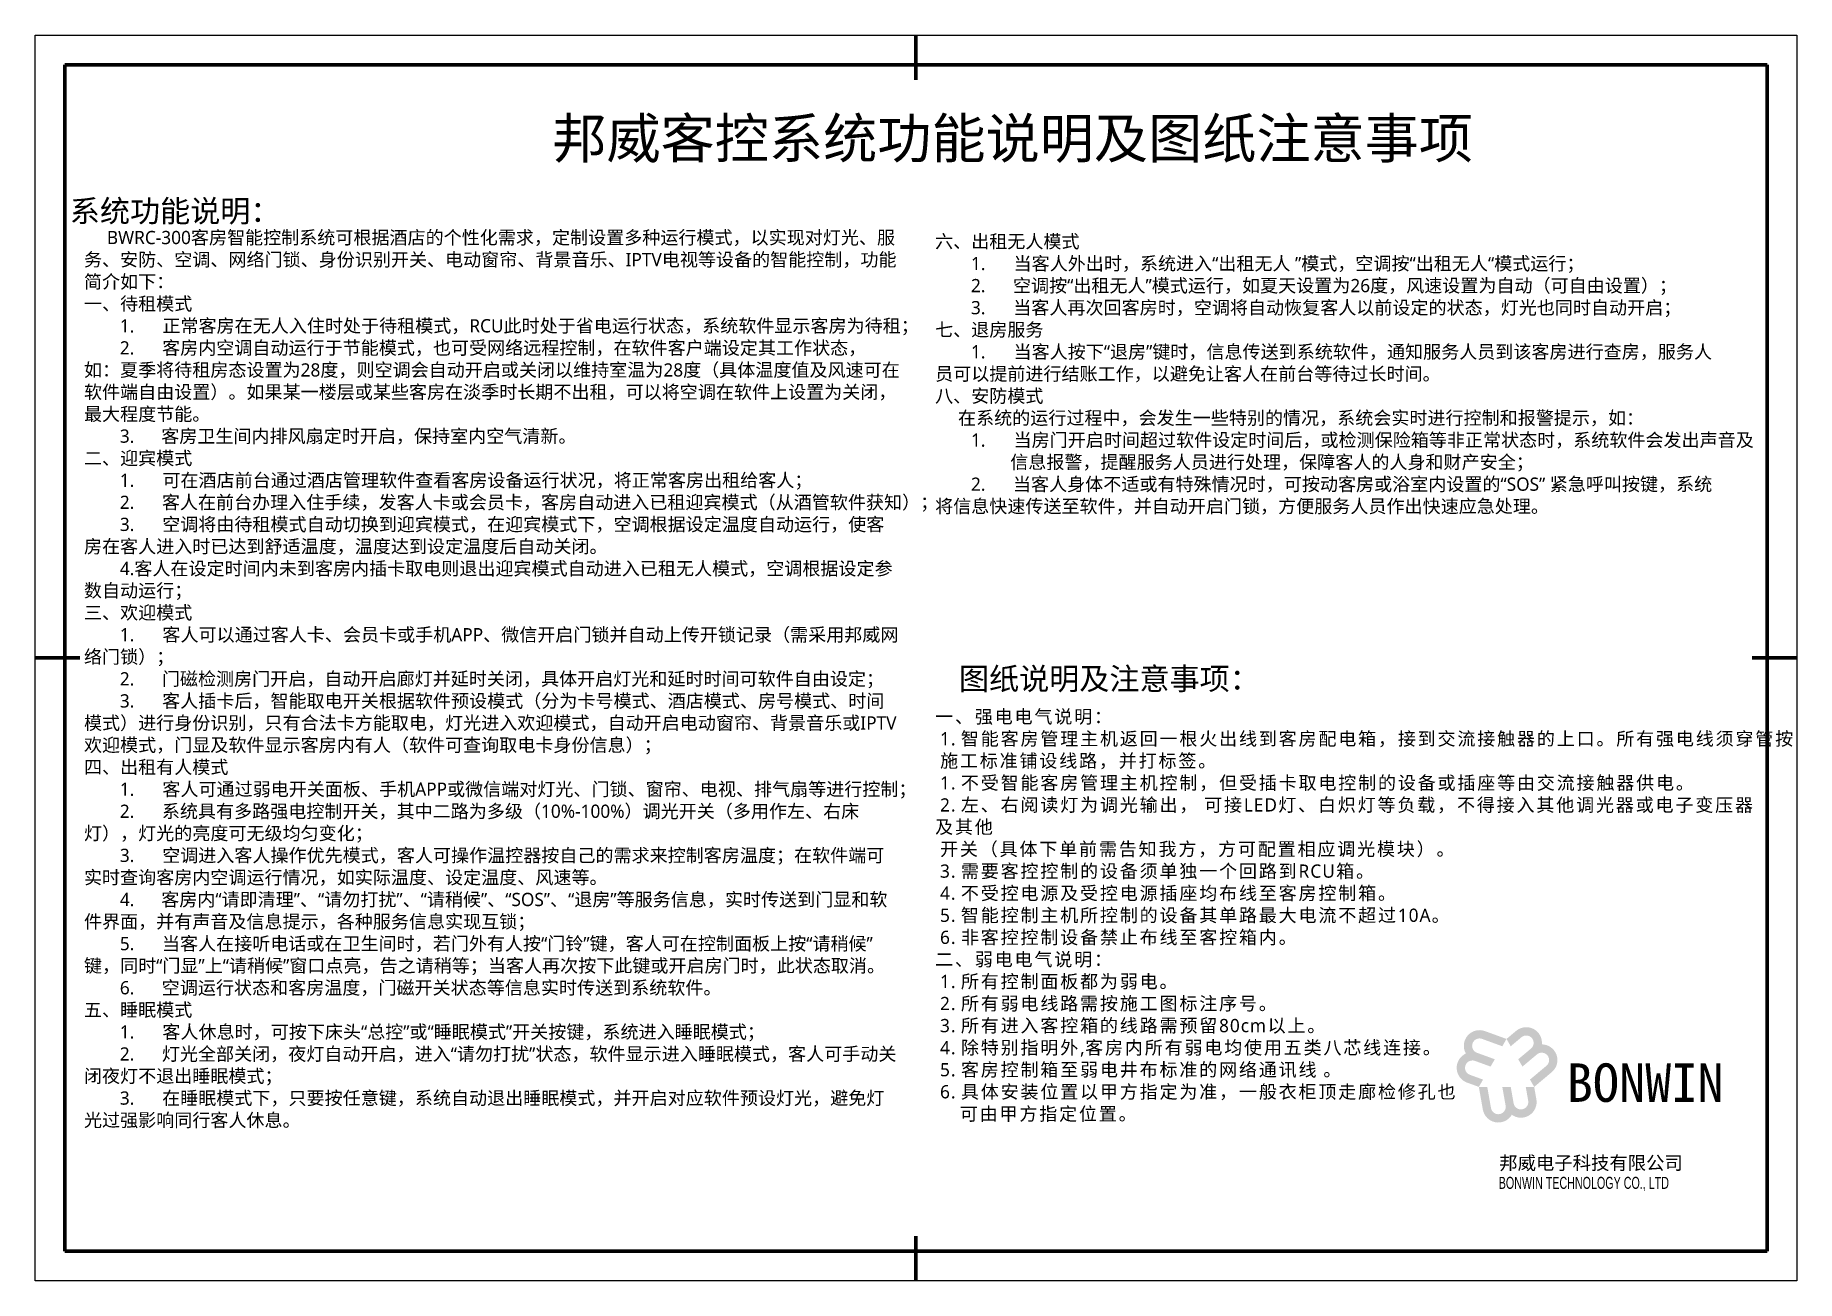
# Model space of a CAD drawing. Header units: millimetres. Extents: x 130143 to 328923, y 19139 to 134795.
# Drawn here: x 170472 to 206678, y 79693 to 105293 of the extents above; entities that cross this region are included whole.
import ezdxf

# ---------------------------------------------------------------- set-up
doc = ezdxf.new("R2010")
doc.units = ezdxf.units.MM
doc.header["$LTSCALE"] = 10
doc.layers.add('CAXA0', color=7, linetype='Continuous', lineweight=70)
doc.layers.add('邦威智能化', color=7, linetype='Continuous', lineweight=18)
doc.styles.get("Standard").update_dxf_attribs({"font": 'arial.ttf'})

msp = doc.modelspace()

# ---------------------------------------------------------------- texts
at = {"layer": '邦威智能化', "color": 5, "linetype": 'Continuous', "insert": (181099.32836, 103582.36262, 0), "char_height": 816.1635327, "width": 2.185314132819363e-11, "attachment_point": 1}
msp.add_mtext('{\\fMicrosoft YaHei|b1|i0|c134|p34;\\C2;邦威客控系统功能说明及图纸注意事项}', dxfattribs=at)
at = {"layer": '邦威智能化', "linetype": 'Continuous', "attachment_point": 1}
for s, insert, char_height, width in [('{\\fMicrosoft YaHei|b1|i0|c134|p34;\\C2;系统功能说明：}', (171183.2368, 101906.62785, 0), 453.4241849, 2.185314132819363e-11), ('{\\fMicrosoft YaHei|b1|i0|c134|p34;\\C0;六、出租无人模式\\fMicrosoft YaHei|b1|i0|c0|p34;\\P\\fMicrosoft YaHei|b0|i0|c134|p34;\\W8.001; \\W1;1.{\\W6.26679; }当客人外出时，系统进入\\fMicrosoft YaHei|b0|i0|c0|p34;“\\fMicrosoft YaHei|b0|i0|c134|p34;出租无人 \\fMicrosoft YaHei|b0|i0|c0|p34;”\\fMicrosoft YaHei|b0|i0|c134|p34;模式，空调按“出租无人“模式运行；\\P{\\W8.00098; }2.{\\W6.14468; }空调按\\fMicrosoft YaHei|b0|i0|c0|p34;“\\fMicrosoft YaHei|b0|i0|c134|p34;出租无人\\fMicrosoft YaHei|b0|i0|c0|p34;”\\fMicrosoft YaHei|b0|i0|c134|p34;模式运行，如夏天设置为\\fMicrosoft YaHei|b0|i0|c0|p34;26\\fMicrosoft YaHei|b0|i0|c134|p34;度，风速设置为自动（可自由设置）；\\P{\\W8.00098; }3.{\\W6.20574; }当客人再次回客房时，空调将自动恢复客人以前设定的状态，灯光也同时自动开启；\\P\\fMicrosoft YaHei|b1|i0|c134|p34;七、退房服务\\P\\fMicrosoft YaHei|b0|i0|c134|p34;\\W8.0009; \\W1;1.{\\W6.26669; }当客人按下\\fMicrosoft YaHei|b0|i0|c0|p34;“\\fMicrosoft YaHei|b0|i0|c134|p34;退房\\fMicrosoft YaHei|b0|i0|c0|p34;”\\fMicrosoft YaHei|b0|i0|c134|p34;键时，信息传送到系统软件，通知服务人员到该客房进行查房，服务人员可以提前进行结账工作，以避免让客人在前台等待过长时间。\\P\\fMicrosoft YaHei|b1|i0|c134|p34;八、安防模式\\fMicrosoft YaHei|b1|i0|c0|p34;\\P\\fMicrosoft YaHei|b0|i0|c134|p34;\\W5.1132; \\W1;在系统的运行过程中，会发生一些特别的情况，系统会实时进行控制和报警提示，如：\\P{\\W8.00111; }1.{\\W6.26694; }当房门开启时间超过软件设定时间后，或检测保险箱等非正常状态时，系统软件会发出声音及\\P\\W8.3832;  \\W1;信息报警，提醒服务人员进行处理，保障客人的人身和财产安全；\\P{\\W8.00111; }2.{\\W6.14482; }当客人身体不适或有特殊情况时，可按动客房或浴室内设置的\\fMicrosoft YaHei|b0|i0|c0|p34;“SOS” \\fMicrosoft YaHei|b0|i0|c134|p34;紧急呼叫按键，系统将信息快速传送至软件，并自动开启门锁，方便服务人员作出快速应急处理。}', (188967.8415, 101190.91152, 0), 272.05451091, 16185.3251637), ('{\\fMicrosoft YaHei|b1|i0|c134|p34;\\C2;图纸说明及注意事项：}', (189457.73038, 92293.85857, 0), 453.4241849, 2.185314132819363e-11), ('{\\fMicrosoft YaHei|b0|i0|c134|p34;\\T1.1;\\C0;一、强电电气说明：\\P\\C7; 1. 智能客房管理主机返回一根火出线到客房配电箱，接到交流接触器的上口。所有强电线须穿管按\\P 施工标准铺设线路，并打标签。\\P 1. 不受智能客房管理主机控制，但受插卡取电控制的设备或插座等由交流接触器供电。\\P 2. 左、右阅读灯为调光输出， 可接LED灯、白炽灯等负载，不得接入其他调光器或电子变压器及其他\\P 开关（具体下单前需告知我方，方可配置相应调光模块）。 \\P 3. 需要客控控制的设备须单独一个回路到RCU箱。\\P 4. 不受控电源及受控电源插座均布线至客房控制箱。\\P 5. 智能控制主机所控制的设备其单路最大电流不超过10A。\\P 6. 非客控控制设备禁止布线至客控箱内。\\P\\C0;二、弱电电气说明：\\P\\C7; 1. 所有控制面板都为弱电。\\P 2. 所有弱电线路需按施工图标注序号。\\P 3. 所有进入客控箱的线路需预留80cm以上。\\P 4. 除特别指明外,客房内所有弱电均使用五类八芯线连接。\\P 5. 客房控制箱至弱电井布标准的网络通讯线 。\\P 6. 具体安装位置以甲方指定为准，一般衣柜顶走廊检修孔也\\P     可由甲方指定位置。}', (188967.8415, 91423.84972, 0), 272.0545109, 16936.4485914)]:
    msp.add_mtext(s, dxfattribs=dict(at, insert=insert, char_height=char_height, width=width))
at = {"layer": '邦威智能化', "color": 253, "linetype": 'Continuous', "insert": (171474.15524, 101271.44758, 0), "char_height": 272.05451091, "width": 16766.3524412, "attachment_point": 1}
msp.add_mtext('{\\fMicrosoft YaHei|b0|i0|c0|p34;\\W5.1124;\\C0; \\fMicrosoft YaHei|b0|i0|c134|p34;\\W1;BWRC-300客房智能控制系统可根据酒店的个性化需求，定制设置多种运行模式，以实现对灯光、服务、安防、空调、网络门锁、身份识别开关、电动窗帘、背景音乐、IPTV电视等设备的智能控制，功能简介如下：\\P\\fMicrosoft YaHei|b1|i0|c134|p34;一、待租模式\\fMicrosoft YaHei|b1|i0|c0|p34;\\P\\fMicrosoft YaHei|b0|i0|c134|p34;\\W8; \\W1;1.{\\W6.26568; }正常客房在无人入住时处于待租模式，\\fMicrosoft YaHei|b0|i0|c0|p34;RCU\\fMicrosoft YaHei|b0|i0|c134|p34;此时处于省电运行状态，系统软件显示客房为待租；\\P{\\W7.99997; }2.{\\W6.20463; }客房内空调自动运行于节能模式，也可受网络远程控制，在软件客户端设定其工作状态，如：夏季将待租房态设置为\\fMicrosoft YaHei|b0|i0|c0|p34;28\\fMicrosoft YaHei|b0|i0|c134|p34;度，则空调会自动开启或关闭以维持室温为\\fMicrosoft YaHei|b0|i0|c0|p34;28\\fMicrosoft YaHei|b0|i0|c134|p34;度（具体温度值及风速可在软件端自由设置）。如果某一楼层或某些客房在淡季时长期不出租，可以将空调在软件上设置为关闭，最大程度节能。\\P{\\W7.99997; }3.{\\W5.99836; }客房卫生间内排风扇定时开启，保持室内空气清新。\\P\\fMicrosoft YaHei|b1|i0|c134|p34;二、迎宾模式\\fMicrosoft YaHei|b0|i0|c134|p34;\\P{\\W8.0002; }1.{\\W6.2659; }可在酒店前台通过酒店管理软件查看客房设备运行状况，将正常客房出租给客人；\\P{\\W8.00017; }2.{\\W6.14379; }客人在前台办理入住手续，发客人卡或会员卡，客房自动进入已租迎宾模式（从酒管软件获知）；\\P{\\W8.00017; }3.{\\W6.20485; }空调将由待租模式自动切换到迎宾模式，在迎宾模式下，空调根据设定温度自动运行，使客房在客人进入时已达到舒适温度，温度达到设定温度后自动关闭。\\P        4.客人在设定时间内未到客房内插卡取电则退出迎宾模式自动进入已租无人模式，空调根据设定参数自动运行；\\P\\fMicrosoft YaHei|b1|i0|c134|p34;三、欢迎模式\\P\\fMicrosoft YaHei|b0|i0|c134|p34;\\W8.0005; \\W1;1.{\\W6.2663; }客人可以通过客人卡、会员卡或手机APP、微信开启门锁并自动上传开锁记录（需采用邦威网络门锁）；\\P{\\W8.00053; }2.{\\W6.14419; }门磁检测房门开启，自动开启廊灯并延时关闭，具体开启灯光和延时时间可软件自由设定； \\P{\\W8.00053; }3.{\\W6.20524; }客人插卡后，智能取电开关根据软件预设模式（分为卡号模式、酒店模式、房号模式、时间模式）进行身份识别，只有合法卡方能取电，灯光进入欢迎模式，自动开启电动窗帘、背景音乐或IPTV欢迎模式，门显及软件显示客房内有人（软件可查询取电卡身份信息）；\\P\\fMicrosoft YaHei|b1|i0|c134|p34;四、出租有人模式\\P\\fMicrosoft YaHei|b0|i0|c134|p34;\\W8.0005; \\W1;1.{\\W6.2663; }客人可通过弱电开关面板、手机APP或微信端对灯光、门锁、窗帘、电视、排气扇等进行控制；\\P{\\W8.00053; }2.{\\W6.14419; }系统具有多路强电控制开关，其中二路为多级（\\fMicrosoft YaHei|b0|i0|c0|p34;10%-100%\\fMicrosoft YaHei|b0|i0|c134|p34;）调光开关（多用作左、右床灯），灯光的亮度可无级均匀变化；\\P{\\W8.00053; }3.{\\W6.20524; }空调进入客人操作优先模式，客人可操作温控器按自己的需求来控制客房温度；在软件端可实时查询客房内空调运行情况，如实际温度、设定温度、风速等。\\P{\\W8.00053; }4.{\\W5.99897; }客房内\\fMicrosoft YaHei|b0|i0|c0|p34;“\\fMicrosoft YaHei|b0|i0|c134|p34;请即清理\\fMicrosoft YaHei|b0|i0|c0|p34;”\\fMicrosoft YaHei|b0|i0|c134|p34;、\\fMicrosoft YaHei|b0|i0|c0|p34;“\\fMicrosoft YaHei|b0|i0|c134|p34;请勿打扰\\fMicrosoft YaHei|b0|i0|c0|p34;”\\fMicrosoft YaHei|b0|i0|c134|p34;、\\fMicrosoft YaHei|b0|i0|c0|p34;“\\fMicrosoft YaHei|b0|i0|c134|p34;请稍候\\fMicrosoft YaHei|b0|i0|c0|p34;”\\fMicrosoft YaHei|b0|i0|c134|p34;、\\fMicrosoft YaHei|b0|i0|c0|p34;“SOS”\\fMicrosoft YaHei|b0|i0|c134|p34;、\\fMicrosoft YaHei|b0|i0|c0|p34;“\\fMicrosoft YaHei|b0|i0|c134|p34;退房\\fMicrosoft YaHei|b0|i0|c0|p34;”\\fMicrosoft YaHei|b0|i0|c134|p34;等服务信息，实时传送到门显和软件界面，并有声音及信息提示，各种服务信息实现互锁；\\P{\\W8.00053; }5.{\\W6.16399; }当客人在接听电话或在卫生间时，若门外有人按\\fMicrosoft YaHei|b0|i0|c0|p34;“\\fMicrosoft YaHei|b0|i0|c134|p34;门铃\\fMicrosoft YaHei|b0|i0|c0|p34;”\\fMicrosoft YaHei|b0|i0|c134|p34;键，客人可在控制面板上按\\fMicrosoft YaHei|b0|i0|c0|p34;“\\fMicrosoft YaHei|b0|i0|c134|p34;请稍候\\fMicrosoft YaHei|b0|i0|c0|p34;”\\fMicrosoft YaHei|b0|i0|c134|p34;键，同时\\fMicrosoft YaHei|b0|i0|c0|p34;“\\fMicrosoft YaHei|b0|i0|c134|p34;门显\\fMicrosoft YaHei|b0|i0|c0|p34;”\\fMicrosoft YaHei|b0|i0|c134|p34;上\\fMicrosoft YaHei|b0|i0|c0|p34;“\\fMicrosoft YaHei|b0|i0|c134|p34;请稍候\\fMicrosoft YaHei|b0|i0|c0|p34;”\\fMicrosoft YaHei|b0|i0|c134|p34;窗口点亮，告之请稍等；当客人再次按下此键或开启房门时，此状态取消。 \\P{\\W8.00053; }6.{\\W6.12438; }空调运行状态和客房温度，门磁开关状态等信息实时传送到系统软件。^I\\P\\fMicrosoft YaHei|b1|i0|c134|p34;五、睡眠模式\\fMicrosoft YaHei|b1|i0|c0|p34;\\P\\fMicrosoft YaHei|b0|i0|c134|p34;\\W8.0008; \\W1;1.{\\W6.26655; }客人休息时，可按下床头\\fMicrosoft YaHei|b0|i0|c0|p34;“\\fMicrosoft YaHei|b0|i0|c134|p34;总控\\fMicrosoft YaHei|b0|i0|c0|p34;”\\fMicrosoft YaHei|b0|i0|c134|p34;或\\fMicrosoft YaHei|b0|i0|c0|p34;“\\fMicrosoft YaHei|b0|i0|c134|p34;睡眠模式\\fMicrosoft YaHei|b0|i0|c0|p34;”\\fMicrosoft YaHei|b0|i0|c134|p34;开关按键，系统进入睡眠模式；\\P{\\W8.00075; }2.{\\W6.14443; }灯光全部关闭，夜灯自动开启，进入\\fMicrosoft YaHei|b0|i0|c0|p34;“\\fMicrosoft YaHei|b0|i0|c134|p34;请勿打扰\\fMicrosoft YaHei|b0|i0|c0|p34;”\\fMicrosoft YaHei|b0|i0|c134|p34;状态，软件显示进入睡眠模式，客人可手动关闭夜灯不退出睡眠模式；\\P{\\W8.00075; }3.{\\W6.20549; }在睡眠模式下，只要按任意键，系统自动退出睡眠模式，并开启对应软件预设灯光，避免灯光过强影响同行客人休息。\\P^I\\P        ^I^I}', dxfattribs=at)
at = {"layer": '邦威智能化', "attachment_point": 1}
for s, width, insert, char_height in [('{\\fSimHei|b1|i0|c0|p49;\\C5;BONWIN}', 3084.567507, (201949.8824, 84160.55577, 0), 790.0462997), ('{\\fSimSun|b1|i0|c134|p2;邦威电子科技有限公司}', 5483.5762042, (200563.65594, 82253.95445, 0), 276.5162049), ('{\\fﾷￂￋￎ_gb2312|b0|i0|c134|p49;\\W0.667;BONWIN TECHNOLOGY CO., LTD}', 5483.5762042, (200552.41331, 81829.3146, 0), 246.8894687)]:
    msp.add_mtext_dynamic_manual_height_columns(s, width=width, gutter_width=1228.26714, heights=[0], dxfattribs=dict(at, insert=insert, char_height=char_height))

# ---------------------------------------------------------------- blocks, each defined once
blk = doc.blocks.new('CAXBLOCK0', base_point=(287, -200))
at = {"layer": 'CAXA0', "color": 0, "linetype": 'Continuous', "lineweight": 25}
for p, q in [((-297, -210), (-297, 210)), ((-297, 210), (297, 210)), ((297, 210), (297, -210)), ((297, -210), (-297, -210))]:
    blk.add_line(p, q, dxfattribs=at)
at = {"layer": 'CAXA0', "color": 0, "linetype": 'Continuous', "lineweight": 70}
for p, q in [((0, 210), (0, 195)), ((-287, 200), (-287, -200)), ((287, 200), (-287, 200)), ((287, -200), (287, 200)), ((-297, 0), (-282, 0)), ((297, 0), (282, 0)), ((0, -210), (0, -195)), ((-287, -200), (287, -200))]:
    blk.add_line(p, q, dxfattribs=at)

# ---------------------------------------------------------------- hatches: boundary and pattern name
at = {"layer": '邦威智能化'}
h = msp.add_hatch(color=5, dxfattribs=at)
h.dxf.hatch_style = 1
h.paths.add_polyline_path([(200910.41595, 84829.61261), (200712.31393, 84663.38527), (200798.9552, 84513.31818), (201020.10766, 84698.88712, -1), (201215.65424, 84465.84378), (200953.40996, 84245.7947), (201040.05123, 84095.7276), (201338.04904, 84345.77745, -1), (201533.59562, 84112.73411), (201194.50599, 83828.20412), (201281.14726, 83678.13703), (201643.28733, 83982.00862, 0.6963072607), (201439.20726, 84551.99627, 0.6707004433)])
h.paths.add_polyline_path([(201281.14726, 83678.13703), (201107.86471, 83678.13703), (201157.9959, 83393.82891, -1), (200858.40116, 83341.00227), (200798.9552, 83678.13703), (200625.67265, 83678.13703), (200693.22327, 83295.03844, -1), (200393.62852, 83242.2118), (200316.76314, 83678.13703), (200143.48059, 83678.13703), (200225.57108, 83212.57874, 0.6963072607), (200821.23489, 83104.32344, 0.6707004433), (201326.05335, 83423.46197)])
h.paths.add_polyline_path([(200105.66947, 84378.84344, -1), (200209.71764, 84664.71342), (200625.67265, 84513.31818), (200712.31393, 84663.38527), (200268.08337, 84825.07197, 0.6963072607), (199876.49963, 84363.33962, 0.6707004433), (199900.47248, 83766.58475), (200143.48059, 83678.13703), (200230.12187, 83828.20412), (199958.83821, 83926.9433, -1), (200062.88638, 84212.81328), (200384.57662, 84095.7276), (200471.2179, 84245.7947)])

# ---------------------------------------------------------------- block references
at = {"layer": '邦威智能化', "linetype": 'Continuous', "lineweight": 70, "xscale": 60.95238063235593, "yscale": 60.95238063235229, "zscale": 60.95238063235148}
msp.add_blockref('CAXBLOCK0', (206068.42876, 80302.75601, 0), dxfattribs=at)

msp.set_redraw_order([(e.dxf.handle, doc.entitydb.next_handle()) for e in msp.query("TEXT MTEXT ATTDEF DIMENSION ARC_DIMENSION")])  # texts and dimensions are drawn at this point

doc.saveas('drawing.dxf')
